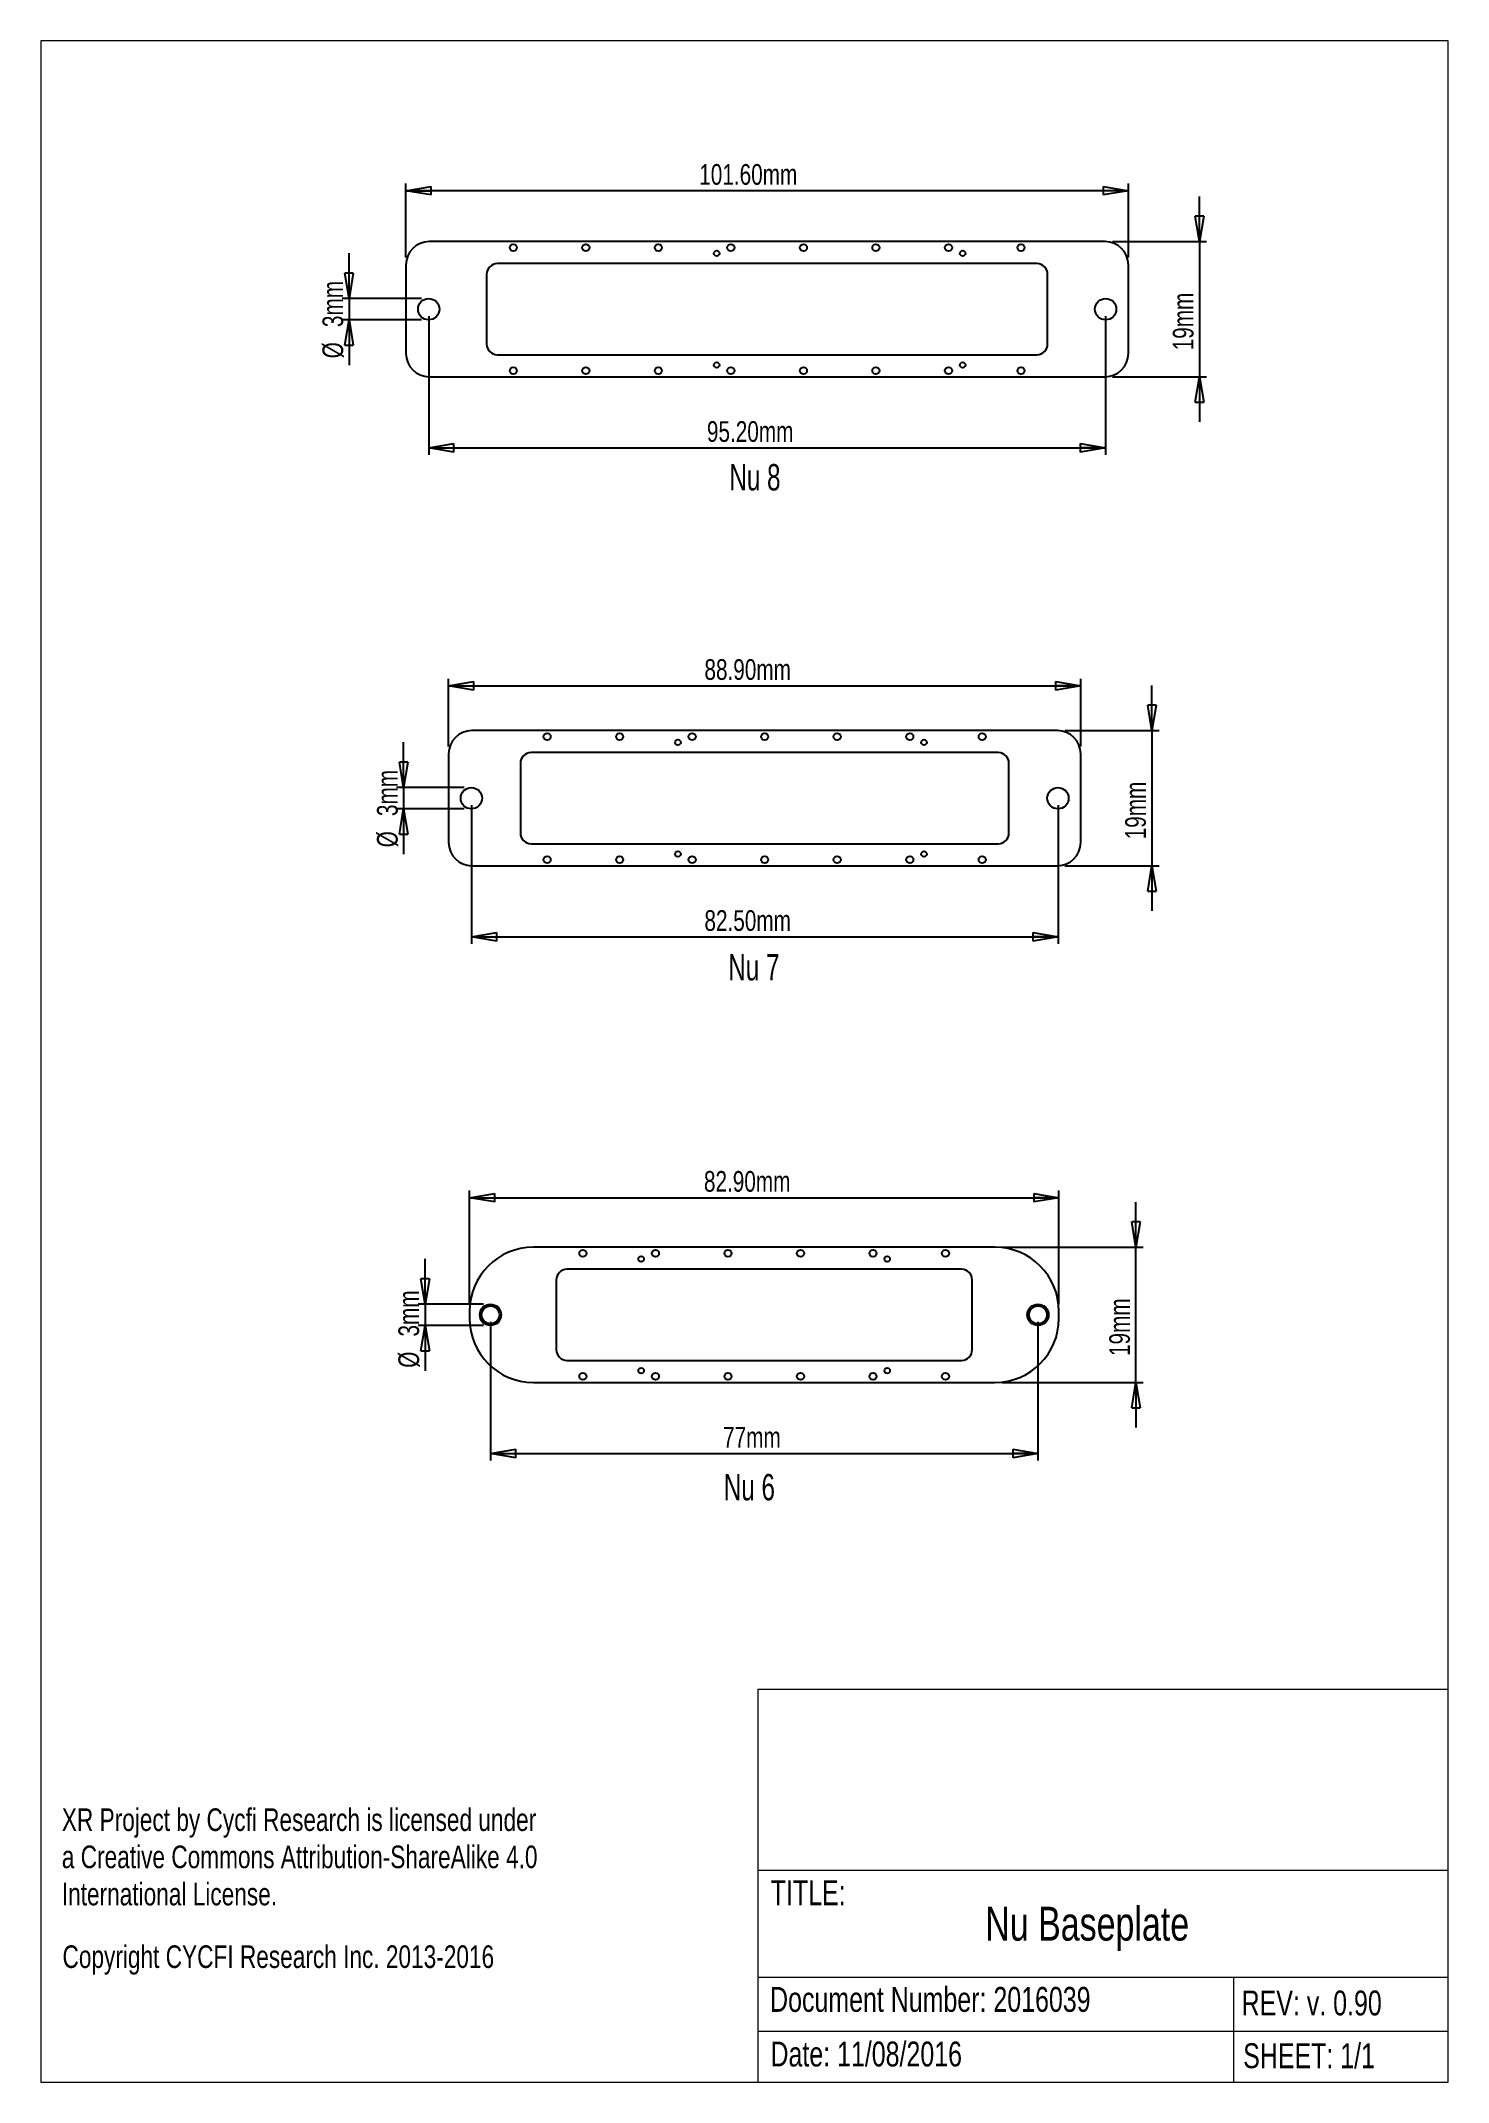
# Model space of a CAD drawing. Header units: millimetres. Extents: x -374 to 1644, y -804 to 292.
# Drawn here: x 5.9 to 203.8, y 5.3 to 292.3 of the extents above; entities that cross this region are included whole.
import ezdxf

# ---------------------------------------------------------------- set-up
doc = ezdxf.new("R2010")
doc.units = ezdxf.units.MM
doc.layers.add('LAYER_1', color=179, linetype='Continuous')
doc.styles.add('SLDTEXTSTYLE0', font='TXT', dxfattribs={"width": 0.6875})
doc.styles.add('SLDTEXTSTYLE1', font='TXT', dxfattribs={"width": 0.75})
doc.dimstyles.new('SLDDIMSTYLE0', dxfattribs={"dimtxt": 2.910417, "dimasz": 3.556, "dimexe": 0, "dimexo": 0.0625, "dimgap": 0.727604, "dimtad": 1, "dimrnd": 1e-09, "dimzin": 12, "dimdsep": 46, "dimtxsty": 'SLDTEXTSTYLE1', "dimblk1": 'CLOSED', "dimblk2": 'CLOSED', "dimsah": 1, "dimcen": 0.09, "dimadec": 0, "dimazin": 3, "dimtfac": 1, "dimtmove": 0, "dimatfit": 0, "dimldrblk": 'CLOSED', "dimfxl": 1, "dimfrac": 2, "dimtolj": 1, "dimtzin": 12, "dimarcsym": 0})
doc.dimstyles.new('SLDDIMSTYLE1', dxfattribs={"dimtxt": 2.910417, "dimasz": 3.556, "dimexe": 0, "dimexo": 0.0625, "dimgap": 0.727604, "dimtad": 1, "dimrnd": 1e-09, "dimzin": 12, "dimdsep": 46, "dimtxsty": 'SLDTEXTSTYLE1', "dimblk1": 'CLOSED', "dimblk2": 'CLOSED', "dimsah": 1, "dimcen": 0.09, "dimadec": 0, "dimazin": 3, "dimtfac": 1, "dimtofl": 0, "dimtmove": 0, "dimatfit": 3, "dimldrblk": 'CLOSED', "dimfxl": 1, "dimfrac": 2, "dimtolj": 1, "dimtzin": 12, "dimarcsym": 0})
doc.dimstyles.new('SLDDIMSTYLE2', dxfattribs={"dimtxt": 2.910417, "dimasz": 3.556, "dimexe": 0, "dimexo": 0.0625, "dimgap": 0.727604, "dimtad": 1, "dimrnd": 1e-09, "dimzin": 4, "dimdsep": 46, "dimtxsty": 'SLDTEXTSTYLE1', "dimblk1": 'CLOSED', "dimblk2": 'CLOSED', "dimsah": 1, "dimcen": 0.09, "dimadec": 0, "dimazin": 1, "dimtfac": 1, "dimtofl": 0, "dimtmove": 0, "dimatfit": 3, "dimldrblk": 'CLOSED', "dimfxl": 1, "dimfrac": 2, "dimtolj": 1, "dimtzin": 12, "dimarcsym": 0})

msp = doc.modelspace()

# ---------------------------------------------------------------- texts
at = {"color": 7, "linetype": 'Continuous', "lineweight": 0, "char_height": 3.5, "attachment_point": 1, "style": 'SLDTEXTSTYLE1'}
for s, insert in [('TITLE:', (108.54, 33.641)), ('Document Number: 2016039', (108.453, 18.646)), ('REV: v. 0.90', (174.771, 18.138)), ('Date: 11/08/2016', (108.509, 10.966)), ('SHEET: 1/1', (174.988, 10.726))]:
    msp.add_mtext(s, dxfattribs=dict(at, insert=insert))
at = {"layer": 'LAYER_1', "attachment_point": 1}
for s, insert, char_height, style in [('Nu 8', (102.728, 232.753), 3.7042, 'SLDTEXTSTYLE0'), ('Nu 7', (102.575, 163.856), 3.7042, 'SLDTEXTSTYLE0'), ('Nu 6', (101.945, 90.759), 3.7042, 'SLDTEXTSTYLE0'), ('Nu Baseplate', (138.714, 29.92), 4.7625, 'SLDTEXTSTYLE1'), ('Copyright CYCFI Research Inc. 2013-2016', (8.94, 24.49), 3.175, 'SLDTEXTSTYLE1')]:
    msp.add_mtext(s, dxfattribs=dict(at, insert=insert, char_height=char_height, style=style))

# ---------------------------------------------------------------- blocks, each defined once
blk = doc.blocks.new('SW_NOTE_0')
at = {"layer": 'LAYER_1', "color": 0, "char_height": 3.175, "attachment_point": 1, "style": 'SLDTEXTSTYLE1'}
for s, insert in [('XR Project by Cycfi Research is licensed under', (0, 4.09)), ('a Creative Commons Attribution-ShareAlike 4.0', (0, -1.14)), ('International License.', (0, -6.37))]:
    blk.add_mtext(s, dxfattribs=dict(at, insert=insert))
blk = doc.blocks.new('_CLOSED')
at = {"color": 0, "linetype": 'ByBlock', "lineweight": -2}
for p, q in [((-1, 0.166667), (0, 0)), ((-1, 0.166667), (-1, -0.166667)), ((0, 0), (-1, -0.166667)), ((0, 0), (-1, 0))]:
    blk.add_line(p, q, dxfattribs=at)
blk = doc.blocks.new('_D')
at = {"layer": 'LAYER_1'}
for p, q in [((59.94, 114.64), (59.94, 120.99)), ((68.13, 114.64), (58.94, 114.64)), ((59.94, 114.64), (59.94, 111.64)), ((68.13, 111.64), (58.94, 111.64)), ((59.94, 111.64), (59.94, 105.29))]:
    blk.add_line(p, q, dxfattribs=at)
at = {"layer": 'LAYER_1', "xscale": 3.556, "yscale": 3.556}
for p, rotation in [((59.94, 114.64, -34.87), 270), ((59.94, 111.64, -34.87), 90)]:
    blk.add_blockref('_CLOSED', p, dxfattribs=dict(at, rotation=rotation))
at = {"layer": 'LAYER_1', "char_height": 2.91, "attachment_point": 1, "rotation": 90, "style": 'SLDTEXTSTYLE1'}
for s, insert in [('3mm', (56.18, 110.09)), ('%%c', (56.18, 105.7))]:
    blk.add_mtext(s, dxfattribs=dict(at, insert=insert))
blk = doc.blocks.new('_D_1')
at = {"layer": 'LAYER_1'}
for p, q in [((69.13, 112.14), (69.13, 92.64)), ((146.13, 112.14), (146.13, 92.64)), ((69.13, 93.64), (146.13, 93.64))]:
    blk.add_line(p, q, dxfattribs=at)
at = {"layer": 'LAYER_1', "xscale": 3.556, "yscale": 3.556, "rotation": 180}
blk.add_blockref('_CLOSED', (69.13, 93.64, -34.87), dxfattribs=at)
at = {"layer": 'LAYER_1', "xscale": 3.556, "yscale": 3.556}
blk.add_blockref('_CLOSED', (146.13, 93.64, -34.87), dxfattribs=at)
at = {"layer": 'LAYER_1', "insert": (101.84, 97.39), "char_height": 2.91, "attachment_point": 1, "style": 'SLDTEXTSTYLE1'}
blk.add_mtext('77mm', dxfattribs=at)
blk = doc.blocks.new('_D_2')
at = {"layer": 'LAYER_1'}
for p, q in [((159.9, 122.64), (159.9, 128.99)), ((141.08, 122.64), (160.9, 122.64)), ((159.9, 103.64), (159.9, 122.64)), ((141.08, 103.64), (160.9, 103.64)), ((159.9, 103.64), (159.9, 97.29))]:
    blk.add_line(p, q, dxfattribs=at)
at = {"layer": 'LAYER_1', "xscale": 3.556, "yscale": 3.556}
for p, rotation in [((159.9, 122.64, -34.87), 270), ((159.9, 103.64, -34.87), 90)]:
    blk.add_blockref('_CLOSED', p, dxfattribs=dict(at, rotation=rotation))
at = {"layer": 'LAYER_1', "insert": (156.15, 107.35), "char_height": 2.91, "attachment_point": 1, "rotation": 90, "style": 'SLDTEXTSTYLE1'}
blk.add_mtext('19mm', dxfattribs=at)
blk = doc.blocks.new('_D_3')
at = {"layer": 'LAYER_1'}
for p, q in [((66.18, 114.64), (66.18, 130.61)), ((66.18, 129.61), (149.08, 129.61)), ((149.08, 114.64), (149.08, 130.61))]:
    blk.add_line(p, q, dxfattribs=at)
at = {"layer": 'LAYER_1', "xscale": 3.556, "yscale": 3.556, "rotation": 180}
blk.add_blockref('_CLOSED', (66.18, 129.61, -34.87), dxfattribs=at)
at = {"layer": 'LAYER_1', "xscale": 3.556, "yscale": 3.556}
blk.add_blockref('_CLOSED', (149.08, 129.61, -34.87), dxfattribs=at)
at = {"layer": 'LAYER_1', "insert": (99.15, 133.36), "char_height": 2.91, "attachment_point": 1, "style": 'SLDTEXTSTYLE1'}
blk.add_mtext('82.90mm', dxfattribs=at)
blk = doc.blocks.new('_D_4')
at = {"layer": 'LAYER_1'}
for p, q in [((162.15, 195.28), (162.15, 201.63)), ((149.9, 195.28), (163.15, 195.28)), ((162.15, 195.28), (162.15, 176.28)), ((149.9, 176.28), (163.15, 176.28)), ((162.15, 176.28), (162.15, 169.93))]:
    blk.add_line(p, q, dxfattribs=at)
at = {"layer": 'LAYER_1', "xscale": 3.556, "yscale": 3.556}
for p, rotation in [((162.15, 195.28, -1.5), 270), ((162.15, 176.28, -1.5), 90)]:
    blk.add_blockref('_CLOSED', p, dxfattribs=dict(at, rotation=rotation))
at = {"layer": 'LAYER_1', "insert": (158.39, 179.99), "char_height": 2.91, "attachment_point": 1, "rotation": 90, "style": 'SLDTEXTSTYLE1'}
blk.add_mtext('19mm', dxfattribs=at)
blk = doc.blocks.new('_D_5')
at = {"layer": 'LAYER_1'}
for p, q in [((63.25, 193.03), (63.25, 202.57)), ((63.25, 201.57), (152.15, 201.57)), ((152.15, 193.03), (152.15, 202.57))]:
    blk.add_line(p, q, dxfattribs=at)
at = {"layer": 'LAYER_1', "xscale": 3.556, "yscale": 3.556, "rotation": 180}
blk.add_blockref('_CLOSED', (63.25, 201.57, -1.5), dxfattribs=at)
at = {"layer": 'LAYER_1', "xscale": 3.556, "yscale": 3.556}
blk.add_blockref('_CLOSED', (152.15, 201.57, -1.5), dxfattribs=at)
at = {"layer": 'LAYER_1', "insert": (99.22, 205.32), "char_height": 2.91, "attachment_point": 1, "style": 'SLDTEXTSTYLE1'}
blk.add_mtext('88.90mm', dxfattribs=at)
blk = doc.blocks.new('_D_6')
at = {"layer": 'LAYER_1'}
for p, q in [((56.92, 187.28), (56.92, 193.63)), ((65.45, 187.28), (55.92, 187.28)), ((56.92, 187.28), (56.92, 184.28)), ((65.45, 184.28), (55.92, 184.28)), ((56.92, 184.28), (56.92, 177.93))]:
    blk.add_line(p, q, dxfattribs=at)
at = {"layer": 'LAYER_1', "xscale": 3.556, "yscale": 3.556}
for p, rotation in [((56.92, 187.28, -1.5), 270), ((56.92, 184.28, -1.5), 90)]:
    blk.add_blockref('_CLOSED', p, dxfattribs=dict(at, rotation=rotation))
at = {"layer": 'LAYER_1', "char_height": 2.91, "attachment_point": 1, "rotation": 90, "style": 'SLDTEXTSTYLE1'}
for s, insert in [('3mm', (53.17, 183.26)), ('%%c', (53.17, 178.87))]:
    blk.add_mtext(s, dxfattribs=dict(at, insert=insert))
blk = doc.blocks.new('_D_7')
at = {"layer": 'LAYER_1'}
for p, q in [((66.45, 184.78), (66.45, 165.28)), ((148.95, 184.78), (148.95, 165.28)), ((66.45, 166.28), (148.95, 166.28))]:
    blk.add_line(p, q, dxfattribs=at)
at = {"layer": 'LAYER_1', "xscale": 3.556, "yscale": 3.556, "rotation": 180}
blk.add_blockref('_CLOSED', (66.45, 166.28, -1.5), dxfattribs=at)
at = {"layer": 'LAYER_1', "xscale": 3.556, "yscale": 3.556}
blk.add_blockref('_CLOSED', (148.95, 166.28, -1.5), dxfattribs=at)
at = {"layer": 'LAYER_1', "insert": (99.22, 170.03), "char_height": 2.91, "attachment_point": 1, "style": 'SLDTEXTSTYLE1'}
blk.add_mtext('82.50mm', dxfattribs=at)
blk = doc.blocks.new('_D_8')
at = {"layer": 'LAYER_1'}
for p, q in [((168.84, 264.03), (168.84, 270.38)), ((156.59, 264.03), (169.84, 264.03)), ((168.84, 264.03), (168.84, 245.03)), ((156.59, 245.03), (169.84, 245.03)), ((168.84, 245.03), (168.84, 238.68))]:
    blk.add_line(p, q, dxfattribs=at)
at = {"layer": 'LAYER_1', "xscale": 3.556, "yscale": 3.556}
for p, rotation in [((168.84, 264.03, -2), 270), ((168.84, 245.03, -2), 90)]:
    blk.add_blockref('_CLOSED', p, dxfattribs=dict(at, rotation=rotation))
at = {"layer": 'LAYER_1', "insert": (165.09, 248.74), "char_height": 2.91, "attachment_point": 1, "rotation": 90, "style": 'SLDTEXTSTYLE1'}
blk.add_mtext('19mm', dxfattribs=at)
blk = doc.blocks.new('_D_9')
at = {"layer": 'LAYER_1'}
for p, q in [((57.24, 261.78), (57.24, 272.18)), ((158.84, 271.18), (57.24, 271.18)), ((158.84, 261.78), (158.84, 272.18))]:
    blk.add_line(p, q, dxfattribs=at)
at = {"layer": 'LAYER_1', "xscale": 3.556, "yscale": 3.556, "rotation": 180}
blk.add_blockref('_CLOSED', (57.24, 271.18, -2), dxfattribs=at)
at = {"layer": 'LAYER_1', "xscale": 3.556, "yscale": 3.556}
blk.add_blockref('_CLOSED', (158.84, 271.18, -2), dxfattribs=at)
at = {"layer": 'LAYER_1', "insert": (98.49, 274.93), "char_height": 2.91, "attachment_point": 1, "style": 'SLDTEXTSTYLE1'}
blk.add_mtext('101.60mm', dxfattribs=at)
blk = doc.blocks.new('_D_10')
at = {"layer": 'LAYER_1'}
for p, q in [((60.44, 253.53), (60.44, 234.03)), ((155.64, 253.53), (155.64, 234.03)), ((60.44, 235.03), (155.64, 235.03))]:
    blk.add_line(p, q, dxfattribs=at)
at = {"layer": 'LAYER_1', "xscale": 3.556, "yscale": 3.556, "rotation": 180}
blk.add_blockref('_CLOSED', (60.44, 235.03, -2), dxfattribs=at)
at = {"layer": 'LAYER_1', "xscale": 3.556, "yscale": 3.556}
blk.add_blockref('_CLOSED', (155.64, 235.03, -2), dxfattribs=at)
at = {"layer": 'LAYER_1', "insert": (99.57, 238.78), "char_height": 2.91, "attachment_point": 1, "style": 'SLDTEXTSTYLE1'}
blk.add_mtext('95.20mm', dxfattribs=at)
blk = doc.blocks.new('_D_11')
at = {"layer": 'LAYER_1'}
for p, q in [((49.25, 256.03), (49.25, 262.38)), ((59.44, 256.03), (48.25, 256.03)), ((49.25, 256.03), (49.25, 253.03)), ((59.44, 253.03), (48.25, 253.03)), ((49.25, 253.03), (49.25, 246.68))]:
    blk.add_line(p, q, dxfattribs=at)
at = {"layer": 'LAYER_1', "xscale": 3.556, "yscale": 3.556}
for p, rotation in [((49.25, 256.03, -2), 270), ((49.25, 253.03, -2), 90)]:
    blk.add_blockref('_CLOSED', p, dxfattribs=dict(at, rotation=rotation))
at = {"layer": 'LAYER_1', "char_height": 2.91, "attachment_point": 1, "rotation": 90, "style": 'SLDTEXTSTYLE1'}
for s, insert in [('3mm', (45.5, 252.01)), ('%%c', (45.5, 247.62))]:
    blk.add_mtext(s, dxfattribs=dict(at, insert=insert))

# ---------------------------------------------------------------- dimensions: what is measured, and where the dimension line sits
at = {"layer": 'LAYER_1'}
for base, p1, p2, dimstyle, picture, middle in [((57.241, 271.176), (158.841, 260.779), (57.241, 260.779), 'SLDDIMSTYLE2', '_D_9', (108.041, 271.176)), ((155.641, 235.029), (60.441, 254.529), (155.641, 254.529), 'SLDDIMSTYLE2', '_D_10', (108.041, 235.029)), ((152.145, 201.57), (63.245, 192.028), (152.145, 192.028), 'SLDDIMSTYLE2', '_D_5', (107.695, 201.57)), ((148.945, 166.278), (66.445, 185.778), (148.945, 185.778), 'SLDDIMSTYLE2', '_D_7', (107.695, 166.278)), ((149.078, 129.608), (66.178, 113.64), (149.078, 113.64), 'SLDDIMSTYLE2', '_D_3', (107.628, 129.608)), ((146.128, 93.64), (69.128, 113.14), (146.128, 113.14), 'SLDDIMSTYLE1', '_D_1', (107.628, 93.64))]:
    dim = msp.add_linear_dim(base=base, p1=p1, p2=p2, dimstyle=dimstyle, dxfattribs=at)
    dim.commit()
    dim.dimension.update_dxf_attribs({"geometry": picture, "text_midpoint": middle, "dimtype": 160})
for base, p1, p2, picture, middle in [((168.841, 245.029), (155.591, 264.029), (155.591, 245.029), '_D_8', (168.841, 254.529)), ((162.145, 176.278), (148.895, 195.278), (148.895, 176.278), '_D_4', (162.145, 185.778)), ((159.904, 122.64), (140.078, 103.64), (140.078, 122.64), '_D_2', (159.904, 113.14))]:
    dim = msp.add_linear_dim(base=base, p1=p1, p2=p2, angle=90, dimstyle='SLDDIMSTYLE0', dxfattribs=at)
    dim.commit()
    dim.dimension.update_dxf_attribs({"geometry": picture, "text_midpoint": middle, "dimtype": 160})
for base, p1, p2, picture, middle in [((49.247, 253.029), (60.441, 256.029), (60.441, 253.029), '_D_11', (49.247, 254.529)), ((56.923, 184.278), (66.445, 187.278), (66.445, 184.278), '_D_6', (56.923, 185.778)), ((59.936, 111.64), (69.128, 114.64), (69.128, 111.64), '_D', (59.936, 112.611))]:
    dim = msp.add_linear_dim(base=base, p1=p1, p2=p2, angle=90, text='%%c<>', dimstyle='SLDDIMSTYLE0', dxfattribs=at)
    dim.commit()
    dim.dimension.update_dxf_attribs({"geometry": picture, "text_midpoint": middle, "dimtype": 160})

# ---------------------------------------------------------------- linework, layer by layer
at = {"color": 7, "linetype": 'Continuous', "lineweight": 18}
for p, q in [((5.891, 292.257), (5.891, 5.257)), ((16.62, 292.257), (5.891, 292.257)), ((203.82, 292.257), (16.62, 292.257)), ((203.82, 5.257), (203.82, 292.257)), ((106.742, 60.507), (203.82, 60.507)), ((106.742, 60.507), (106.742, 5.257)), ((203.82, 35.033), (106.742, 35.033)), ((106.742, 20.016), (203.82, 20.016)), ((173.663, 12.406), (173.663, 20.016)), ((106.742, 12.406), (203.82, 12.406)), ((173.663, 5.257), (173.663, 12.406)), ((5.891, 5.257), (16.62, 5.257)), ((16.62, 5.257), (203.82, 5.257))]:
    msp.add_line(p, q, dxfattribs=at)
at = {"color": 7, "linetype": 'Continuous', "lineweight": 25}
for p, q in [((155.591, 264.029), (60.491, 264.029)), ((57.241, 260.779), (57.241, 248.279)), ((68.591, 259.429), (68.591, 249.629)), ((145.991, 260.929), (70.091, 260.929)), ((147.491, 249.629), (147.491, 259.429)), ((158.841, 248.279), (158.841, 260.779)), ((70.091, 248.129), (145.991, 248.129)), ((60.491, 245.029), (155.591, 245.029)), ((148.895, 195.278), (66.495, 195.278)), ((63.245, 192.028), (63.245, 179.528)), ((73.345, 190.678), (73.345, 180.878)), ((140.545, 192.178), (74.845, 192.178)), ((142.045, 180.878), (142.045, 190.678)), ((152.145, 179.528), (152.145, 192.028)), ((74.845, 179.378), (140.545, 179.378)), ((66.495, 176.278), (148.895, 176.278)), ((140.078, 122.64), (75.178, 122.64)), ((78.378, 118.04), (78.378, 108.24)), ((135.378, 119.54), (79.878, 119.54)), ((136.878, 108.24), (136.878, 118.04)), ((66.178, 113.64), (66.178, 112.64)), ((149.078, 112.64), (149.078, 113.64)), ((79.878, 106.74), (135.378, 106.74)), ((75.178, 103.64), (140.078, 103.64))]:
    msp.add_line(p, q, dxfattribs=at)
for centre, radius in [((72.341, 263.179), 0.5), ((82.541, 263.179), 0.5), ((92.741, 263.179), 0.5), ((100.941, 262.379), 0.39), ((102.941, 263.179), 0.5), ((113.141, 263.179), 0.5), ((123.341, 263.179), 0.5), ((133.541, 263.179), 0.5), ((135.541, 262.379), 0.39), ((143.741, 263.179), 0.5), ((60.441, 254.529), 1.5), ((155.641, 254.529), 1.5), ((100.941, 246.679), 0.39), ((135.541, 246.679), 0.39), ((72.341, 245.879), 0.5), ((82.541, 245.879), 0.5), ((92.741, 245.879), 0.5), ((102.941, 245.879), 0.5), ((113.141, 245.879), 0.5), ((123.341, 245.879), 0.5), ((133.541, 245.879), 0.5), ((143.741, 245.879), 0.5), ((77.095, 194.428), 0.5), ((87.295, 194.428), 0.5), ((95.495, 193.628), 0.39), ((97.495, 194.428), 0.5), ((107.695, 194.428), 0.5), ((117.895, 194.428), 0.5), ((128.095, 194.428), 0.5), ((130.095, 193.628), 0.39), ((138.295, 194.428), 0.5), ((66.445, 185.778), 1.5), ((148.945, 185.778), 1.5), ((95.495, 177.928), 0.39), ((130.095, 177.928), 0.39), ((77.095, 177.128), 0.5), ((87.295, 177.128), 0.5), ((97.495, 177.128), 0.5), ((107.695, 177.128), 0.5), ((117.895, 177.128), 0.5), ((128.095, 177.128), 0.5), ((138.295, 177.128), 0.5), ((82.128, 121.79), 0.5), ((90.328, 120.99), 0.39), ((92.328, 121.79), 0.5), ((102.528, 121.79), 0.5), ((112.728, 121.79), 0.5), ((122.928, 121.79), 0.5), ((124.928, 120.99), 0.39), ((133.128, 121.79), 0.5), ((69.128, 113.14), 1.5), ((69.128, 113.14), 1.25), ((146.128, 113.14), 1.5), ((146.128, 113.14), 1.25), ((82.128, 104.49), 0.5), ((90.328, 105.29), 0.39), ((92.328, 104.49), 0.5), ((102.528, 104.49), 0.5), ((112.728, 104.49), 0.5), ((122.928, 104.49), 0.5), ((124.928, 105.29), 0.39), ((133.128, 104.49), 0.5)]:
    msp.add_circle(centre, radius, dxfattribs=at)
for centre, radius, start, end in [((60.491, 260.779), 3.25, 90, 180), ((155.591, 260.779), 3.25, 0, 90), ((70.091, 259.429), 1.5, 90, 180), ((145.991, 259.429), 1.5, 360, 90), ((60.491, 248.279), 3.25, 180, 270), ((70.091, 249.629), 1.5, 180, 270), ((145.991, 249.629), 1.5, 270, 0), ((155.591, 248.279), 3.25, 270, 0), ((66.495, 192.028), 3.25, 90, 180), ((148.895, 192.028), 3.25, 0, 90), ((74.845, 190.678), 1.5, 90, 180), ((140.545, 190.678), 1.5, 0, 90), ((74.845, 180.878), 1.5, 180, 270), ((140.545, 180.878), 1.5, 270, 0), ((66.495, 179.528), 3.25, 180, 270), ((148.895, 179.528), 3.25, 270, 0), ((75.178, 113.64), 9, 90, 180), ((140.078, 113.64), 9, 0, 90), ((79.878, 118.04), 1.5, 90, 180), ((135.378, 118.04), 1.5, 0, 90), ((75.178, 112.64), 9, 180, 270), ((140.078, 112.64), 9, 270, 0), ((79.878, 108.24), 1.5, 180, 270), ((135.378, 108.24), 1.5, 270, 0)]:
    msp.add_arc(centre, radius, start, end, dxfattribs=at)

# ---------------------------------------------------------------- block references
at = {"layer": 'LAYER_1'}
msp.add_blockref('SW_NOTE_0', (8.846, 39.659), dxfattribs=at)

msp.set_redraw_order([(e.dxf.handle, doc.entitydb.next_handle()) for e in msp.query("TEXT MTEXT ATTDEF DIMENSION ARC_DIMENSION")])  # texts and dimensions are drawn at this point

doc.saveas('drawing.dxf')
